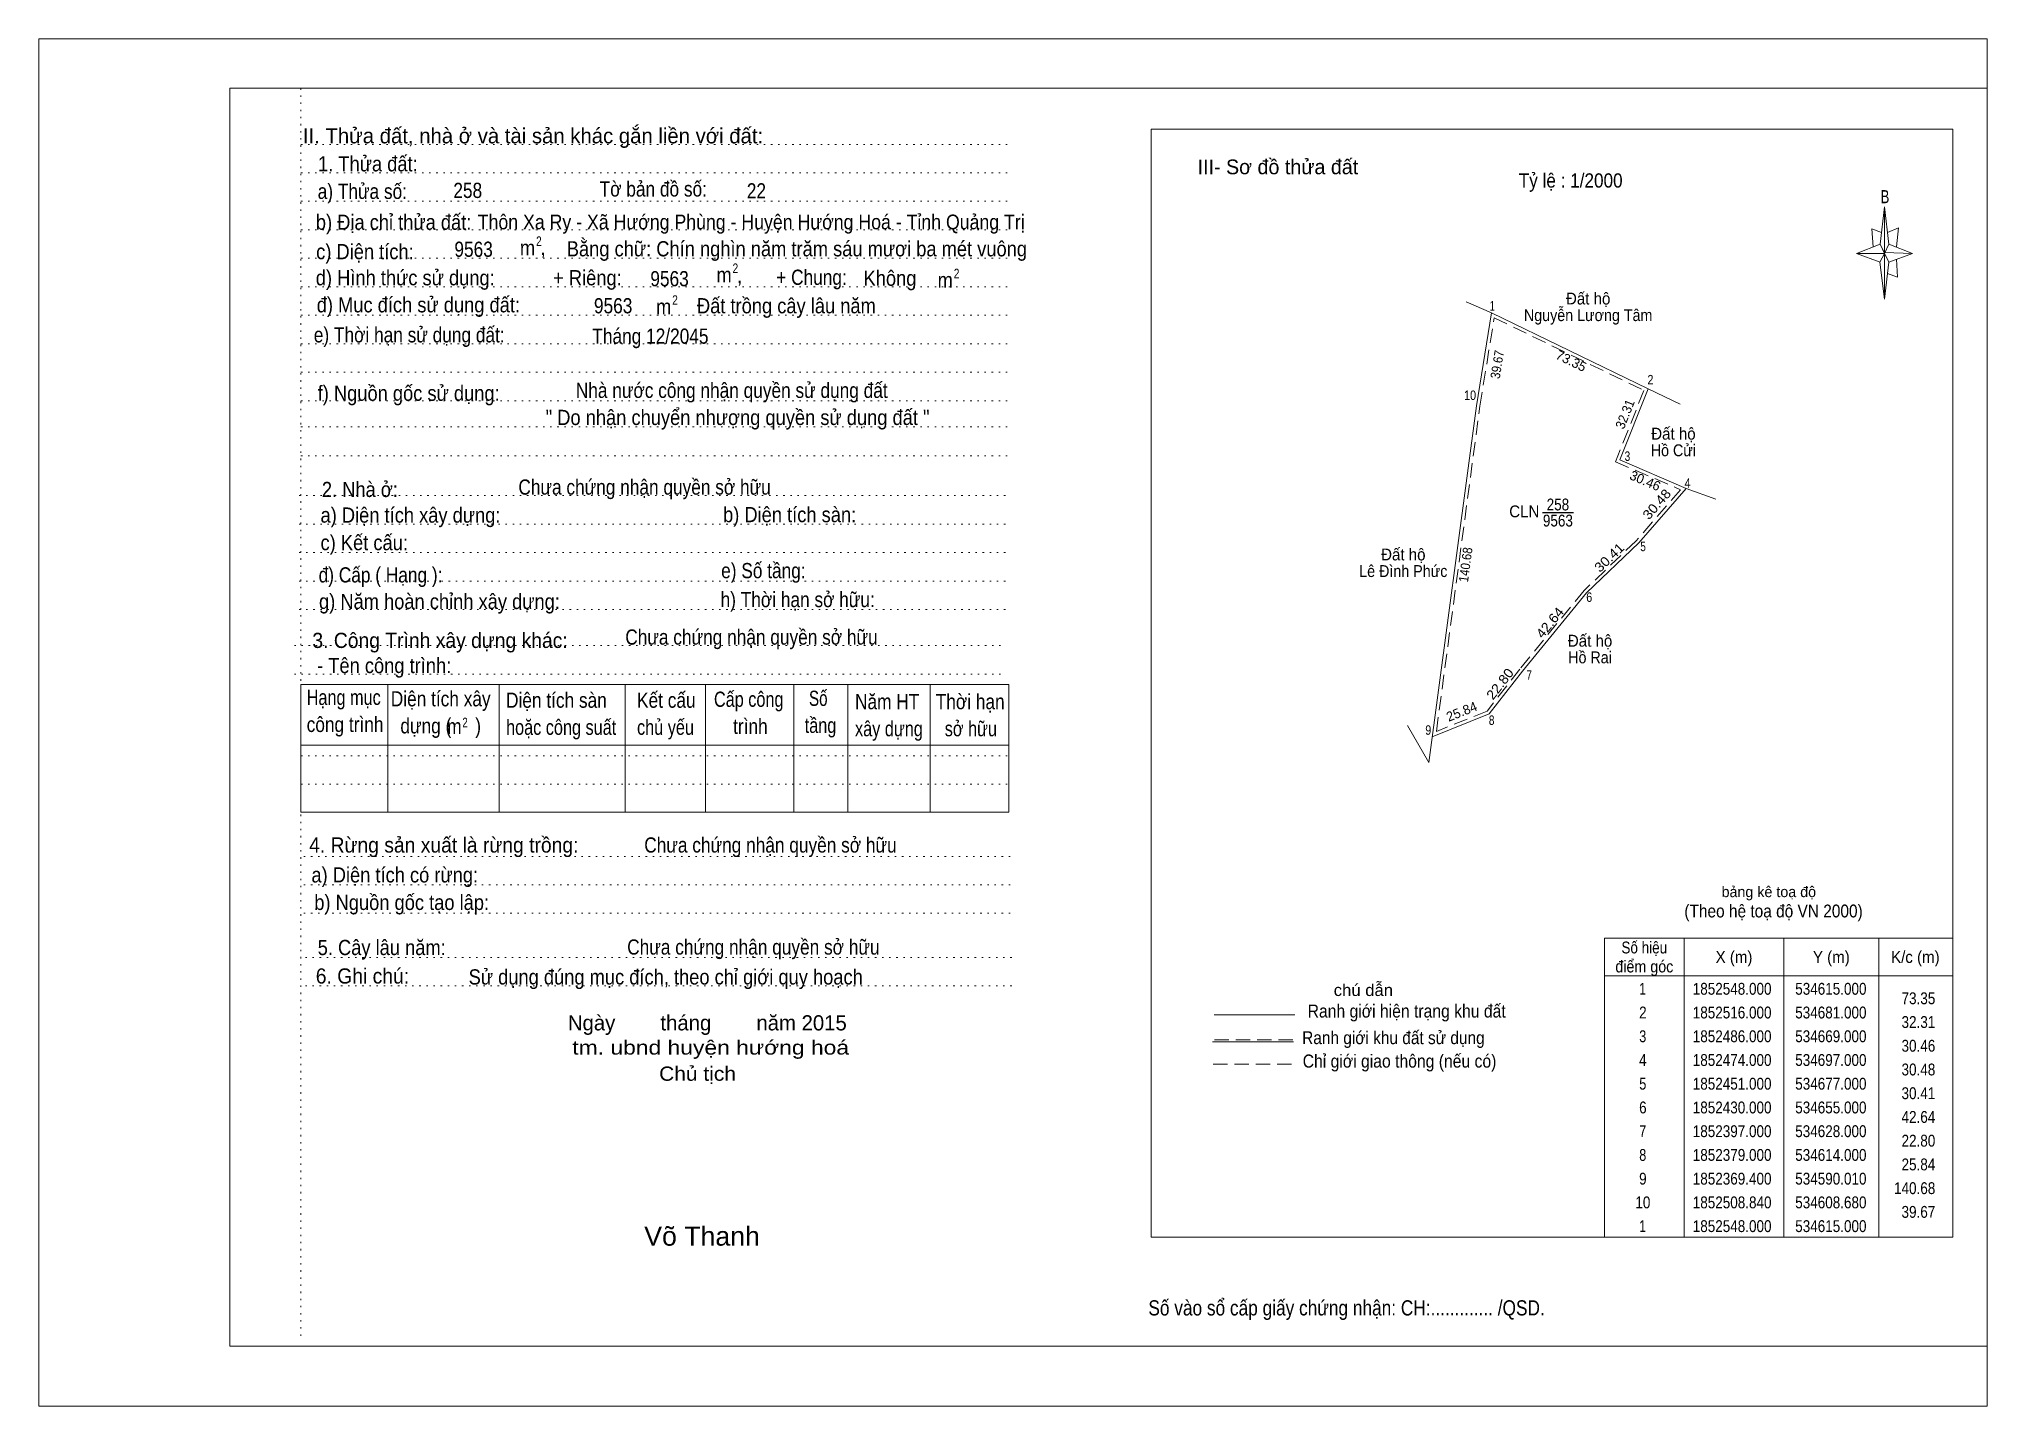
# Model space of a CAD drawing. Header units: metres. Extents: x 532660 to 534835, y 1852057 to 1852654.
# Drawn here: x 533567 to 534388, y 1852058 to 1852634 of the extents above; entities that cross this region are included whole.
import ezdxf
from ezdxf.enums import TextEntityAlignment as Align

# ---------------------------------------------------------------- set-up
doc = ezdxf.new("R2010")
doc.units = ezdxf.units.M
doc.header["$LTSCALE"] = 2
doc.linetypes.add('DOTTED', pattern=[1.5, 0.3, -1.2])
doc.linetypes.add('MEDIUM_DASHED', pattern=[4.5, 3, -1.5])
for name, color, linetype, lineweight in [('1', 7, 'DOTTED', 13), ('10', 7, 'Continuous', 13), ('2', 7, 'Continuous', 13), ('5', 7, 'Continuous', 13), ('50', 7, 'Continuous', 13), ('63', 7, 'Continuous', 13)]:
    doc.layers.add(name, color=color, linetype=linetype, lineweight=lineweight)
for name, color, linetype in [('23', 7, 'Continuous'), ('61', 7, 'Continuous'), ('62', 7, 'Continuous'), ('9', 7, 'Continuous')]:
    doc.layers.add(name, color=color, linetype=linetype)

msp = doc.modelspace()

# ---------------------------------------------------------------- texts
at = {"layer": '10'}
msp.add_text('III- Sơ đồ thửa đất', height=6.2, dxfattribs=at).set_placement((534088.77, 1852576.87), align=Align.CENTER)
at = {"layer": '10', "width": 0.9}
msp.add_text(' Thôn Xa Ry - Xã Hướng Phùng - Huyện Hướng Hoá - Tỉnh Quảng Trị', height=6.2, dxfattribs=at).set_placement((533749.55, 1852553.67))
at = {"layer": '10'}
for s, height, width, p in [(' 1', 4, 0.75, (534180.2, 1852519.41)), (' 2', 4, 0.85, (534247, 1852488.31)), (' 10', 4, 0.85, (534172.27, 1852481.76)), (' 3', 4, 0.8, (534237.22, 1852456.09)), (' 4', 4, 0.85, (534262.61, 1852444.71)), ('CLN', 5, 0.95, (534198.94, 1852432.32)), (' 5', 4, 0.8, (534243.82, 1852418.07)), (' 6', 4, 0.85, (534221.21, 1852396.67)), (' 7', 4, 0.8, (534195.82, 1852363.86)), (' 8', 4, 0.8, (534180.01, 1852344.85)), (' 9', 4, 0.85, (534153.39, 1852340.7))]:
    msp.add_text(s, height=height, dxfattribs=dict(at, width=width)).set_placement(p, align=Align.RIGHT)
for s, width, p in [('Nguyễn Lương Tâm', 0.9, (534219.48, 1852515)), ('Đất hộ', 0.95, (534219.485, 1852522)), ('Đất hộ', 0.95, (534255.405, 1852465.06)), ('Hồ Cửi', 0.9, (534255.4, 1852458.06)), ('258', 0.85, (534206.745, 1852435.22)), ('9563', 0.85, (534206.735, 1852428.44)), ('Đất hộ', 0.95, (534141.605, 1852414.17)), ('Lê Đình Phức', 0.9, (534141.605, 1852407.17)), ('Đất hộ', 0.95, (534220.285, 1852377.82)), ('Hồ Rai', 0.9, (534220.28, 1852370.82))]:
    msp.add_text(s, height=5, dxfattribs=dict(at, width=width)).set_placement(p, align=Align.CENTER)
for s, rotation, width, p in [('39.67', 80.832, 0.9, (534183.145, 1852496.401)), ('32.31', 68.199, 0.95, (534236.873, 1852475.072)), ('30.48', 48.991, 1.1, (534249.907, 1852436.543)), ('140.68', 82.374, 0.9, (534169.821, 1852412.105)), ('30.41', 43.668, 1.1, (534229.754, 1852413.927)), ('42.64', 50.711, 1.1, (534204.92, 1852386.669)), ('22.80', 52.125, 1.1, (534183.924, 1852360.927))]:
    msp.add_text(s, height=4, rotation=rotation, dxfattribs=dict(at, width=width)).set_placement(p, align=Align.CENTER)
for s, rotation, p in [('73.35', 334.134, (534211.452, 1852496.425)), ('30.46', 336.801, (534242.732, 1852445.916)), ('25.84', 21.81, (534166.942, 1852348.628))]:
    msp.add_text(s, height=4, rotation=rotation, dxfattribs=at).set_placement(p, align=Align.CENTER)
at = {"layer": '2'}
for s, p in [('II. Thửa đất, nhà ở và tài sản khác gắn liền với đất:', (533677.95, 1852589.87)), (',', (533777.95, 1852542.87)), (',', (533860.75, 1852531.07))]:
    msp.add_text(s, height=6.4, dxfattribs=at).set_placement(p)
for s, height, width, p in [('1. Thửa đất:', 6.4, 0.9, (533684.35, 1852578.07)), ('a) Thửa số:', 6.4, 0.85, (533684.19, 1852566.47)), ('Tờ bản đồ số:', 6.4, 0.85, (533802.99, 1852567.47)), ('c) Diện tích:', 6.4, 0.9, (533683.55, 1852541.07)), ('9563', 6.4, 0.85, (533741.79, 1852542.07)), ('m', 6.4, 0.9, (533769.39, 1852542.67)), ('2', 4, 0.8, (533776.19, 1852546.67)), ('Bằng chữ: Chín nghìn năm trăm sáu mươi ba mét vuông', 6.4, 0.9, (533789.15, 1852542.27)), ('2', 4, 0.8, (533858.99, 1852535.27)), ('d) Hình thức sử dụng:', 6.4, 0.9, (533683.39, 1852530.07)), ('+ Riêng:', 6.4, 0.9, (533783.39, 1852530.07)), ('9563', 6.4, 0.85, (533824.35, 1852529.67)), ('m', 6.4, 0.9, (533852.19, 1852531.27)), ('+ Chung:', 6.4, 0.85, (533877.39, 1852530.27)), ('Không', 6.4, 0.9, (533914.19, 1852529.87)), ('m', 6.4, 0.9, (533945.39, 1852529.07)), ('2', 4, 0.8, (533952.19, 1852533.07)), ('đ) Mục đích sử dụng đất: ', 6.4, 0.9, (533683.79, 1852518.67)), ('9563', 6.4, 0.85, (533800.59, 1852518.27)), ('m', 6.4, 0.9, (533826.75, 1852517.87)), ('2', 4, 0.8, (533833.55, 1852521.87)), ('Đất trồng cây lâu năm', 6.4, 0.9, (533843.99, 1852518.27)), ('e) Thời hạn sử dụng đất: ', 6.4, 0.85, (533682.55, 1852506.01)), ('Tháng 12/2045', 6.4, 0.85, (533799.91, 1852505.47)), ('f) Nguồn gốc sử dụng: ', 6.4, 0.9, (533684.19, 1852481.41)), ('2. Nhà ở:', 6.4, 0.9, (533685.95, 1852440.87)), ('a) Diện tích xây dựng:', 6.4, 0.9, (533685.39, 1852430.07)), ('b) Diện tích sàn:', 6.4, 0.9, (533854.99, 1852430.27)), ('c) Kết cấu:', 6.4, 0.9, (533685.39, 1852418.47)), ('đ) Cấp ( Hạng ):', 6.4, 0.85, (533684.59, 1852404.87)), ('e) Số tầng:', 6.4, 0.85, (533854.19, 1852406.67)), ('g) Năm hoàn chỉnh xây dựng:', 6.4, 0.9, (533684.75, 1852393.67)), ('h) Thời hạn sở hữu:', 6.4, 0.85, (533853.95, 1852394.47)), ('3. Công Trình xây dựng khác:', 6.4, 0.95, (533681.95, 1852377.27)), ('- Tên công trình:', 6.4, 0.9, (533683.95, 1852366.67)), ('Hạng mục', 6.4, 0.8, (533679.55, 1852353.27)), ('Diện tích xây', 6.4, 0.85, (533714.99, 1852352.67)), ('Diện tích sàn', 6.4, 0.85, (533763.55, 1852352.07)), ('Kết cấu', 6.4, 0.85, (533818.75, 1852352.07)), ('Cấp công', 6.4, 0.8, (533851.15, 1852352.47)), (' Số', 6.4, 0.75, (533889.39, 1852352.87)), ('Năm HT', 6.4, 0.85, (533910.59, 1852351.47)), ('Thời hạn', 6.4, 0.85, (533944.59, 1852351.47)), ('công trình', 6.4, 0.85, (533679.55, 1852341.87)), ('tầng', 6.4, 0.8, (533889.39, 1852341.47)), ('  dựng (     )', 6.4, 0.85, (533714.99, 1852341.27)), ('m', 6.4, 0.85, (533738.75, 1852341.07)), ('2', 4.028, 0.75, (533745.15, 1852343.87)), ('hoặc công suất', 6.4, 0.8, (533763.55, 1852340.67)), ('chủ yếu', 6.4, 0.8, (533818.75, 1852340.67)), ('    trình', 6.4, 0.85, (533851.15, 1852341.07)), ('xây dựng', 6.4, 0.8, (533910.59, 1852340.07)), ('  sở hữu', 6.4, 0.8, (533944.59, 1852340.07)), ('4. Rừng sản xuất là rừng trồng:', 6.4, 0.95, (533680.59, 1852291.07)), ('a) Diện tích có rừng:', 6.4, 0.9, (533681.55, 1852278.47)), ('b) Nguồn gốc tạo lập:', 6.4, 0.9, (533682.75, 1852266.87)), ('5. Cây lâu năm:', 6.4, 0.9, (533684.19, 1852247.87)), ('6. Ghi chú:', 6.4, 0.95, (533683.39, 1852235.87)), ('Số vào sổ cấp giấy chứng nhận: CH:............. /QSD.', 6.4, 0.85, (534034.19, 1852096.03))]:
    msp.add_text(s, height=height, dxfattribs=dict(at, width=width)).set_placement(p)
at = {"layer": '2', "width": 0.9}
msp.add_text('b) Địa chỉ thửa đất:', height=6.4, dxfattribs=at).set_placement((533716.18, 1852553.47), align=Align.CENTER)
at = {"layer": '23', "width": 0.9}
msp.add_text('Tỷ lệ : 1/2000', height=6, dxfattribs=at).set_placement((534212.125, 1852571.25), align=Align.CENTER)
at = {"layer": '5'}
msp.add_text('bảng kê toạ độ', height=4.5, dxfattribs=at).set_placement((534295.61, 1852272.29), align=Align.CENTER)
for s, height, width, p in [('(Theo hệ toạ độ VN 2000)', 5.4, 0.9, (534297.59, 1852263.75)), ('chú dẫn', 5, 1.05, (534124.785, 1852230.63))]:
    msp.add_text(s, height=height, dxfattribs=dict(at, width=width)).set_placement(p, align=Align.CENTER)
at = {"layer": '50'}
for s, height, width, p in [('B', 5.512, 0.75, (534344.555, 1852564.67)), ('Ranh giới hiện trạng khu đất', 5.5, 0.9, (534143.02, 1852221.55)), ('tm. ubnd huyện hướng hoá', 6, 1.2, (533849.775, 1852205.95)), ('Ranh giới khu đất sử dụng', 5.4, 0.9, (534137.425, 1852210.35)), (' Chủ tịch', 6, 1.1, (533843.015, 1852194.91)), ('Chỉ giới giao thông (nếu có)', 5.5, 0.9, (534140.02, 1852200.47)), ('Võ Thanh', 8, 1.05, (533846.135, 1852125.44))]:
    msp.add_text(s, height=height, dxfattribs=dict(at, width=width)).set_placement(p, align=Align.CENTER)
msp.add_text('Ngày        tháng        năm 2015', height=6.4, dxfattribs=at).set_placement((533848.355, 1852216.13), align=Align.CENTER)
at = {"layer": '61', "width": 0.85}
msp.add_text('22', height=6.4, dxfattribs=at).set_placement((533864.99, 1852566.67))
at = {"layer": '62', "width": 0.85}
msp.add_text('258', height=6.4, dxfattribs=at).set_placement((533741.35, 1852566.87))
at = {"layer": '63'}
for s, width, p in [('Số hiệu', 0.85, (534243.145, 1852248.57)), ('điểm góc', 0.9, (534243.155, 1852240.57)), ('X (m)', 0.95, (534280.95, 1852244.57)), ('Y (m)', 0.95, (534321.95, 1852244.57)), ('K/c (m)', 0.95, (534357.355, 1852244.57)), (' 1', 0.75, (534241.75, 1852231.17)), ('1852548.000', 0.85, (534280.15, 1852231.17)), ('534615.000', 0.85, (534321.745, 1852231.17)), (' 2', 0.85, (534241.75, 1852221.17)), ('1852516.000', 0.85, (534280.15, 1852221.17)), ('534681.000', 0.85, (534321.745, 1852221.17)), (' 3', 0.8, (534241.755, 1852211.17)), ('1852486.000', 0.85, (534280.15, 1852211.17)), ('534669.000', 0.85, (534321.745, 1852211.17)), (' 4', 0.85, (534241.75, 1852201.17)), ('1852474.000', 0.85, (534280.15, 1852201.17)), ('534697.000', 0.85, (534321.745, 1852201.17)), (' 5', 0.8, (534241.755, 1852191.17)), ('1852451.000', 0.85, (534280.15, 1852191.17)), ('534677.000', 0.85, (534321.745, 1852191.17)), (' 6', 0.85, (534241.755, 1852181.17)), ('1852430.000', 0.85, (534280.15, 1852181.17)), ('534655.000', 0.85, (534321.745, 1852181.17)), ('1852397.000', 0.85, (534280.15, 1852171.17)), ('534628.000', 0.85, (534321.745, 1852171.17)), (' 7', 0.8, (534241.75, 1852171.17)), (' 8', 0.8, (534241.75, 1852161.17)), ('1852379.000', 0.85, (534280.15, 1852161.17)), ('534614.000', 0.85, (534321.745, 1852161.17)), (' 9', 0.85, (534241.75, 1852151.17)), ('1852369.400', 0.85, (534280.15, 1852151.17)), ('534590.010', 0.85, (534321.745, 1852151.17)), (' 10', 0.85, (534241.745, 1852141.17)), ('1852508.840', 0.85, (534280.15, 1852141.17)), ('534608.680', 0.85, (534321.745, 1852141.17)), (' 1', 0.75, (534241.75, 1852131.17)), ('1852548.000', 0.85, (534280.15, 1852131.17)), ('534615.000', 0.85, (534321.745, 1852131.17))]:
    msp.add_text(s, height=5, dxfattribs=dict(at, width=width)).set_placement(p, align=Align.CENTER)
at = {"layer": '63', "width": 0.85}
for s, p in [('73.35', (534365.75, 1852227.17)), ('32.31', (534365.75, 1852217.17)), ('30.46', (534365.75, 1852207.17)), ('30.48', (534365.75, 1852197.17)), ('30.41', (534365.75, 1852187.17)), ('42.64', (534365.75, 1852177.17)), ('22.80', (534365.75, 1852167.17)), ('25.84', (534365.75, 1852157.17)), ('140.68', (534365.75, 1852147.17)), ('39.67', (534365.75, 1852137.17))]:
    msp.add_text(s, height=5, dxfattribs=at).set_placement(p, align=Align.RIGHT)
at = {"layer": '9'}
for s, width, p in [('Nhà nước công nhận quyền sử dụng đất ', 0.85, (533792.95, 1852482.63)), ('" Do nhận chuyển nhượng quyền sử dụng đất "', 0.9, (533780.25, 1852471.21)), ('Chưa chứng nhận quyền sở hữu', 0.85, (533768.75, 1852441.87)), ('Chưa chứng nhận quyền sở hữu', 0.85, (533813.79, 1852378.67)), ('Chưa chứng nhận quyền sở hữu', 0.85, (533821.79, 1852291.07)), ('Chưa chứng nhận quyền sở hữu', 0.85, (533814.59, 1852248.07)), ('Sử dụng đúng mục đích, theo chỉ giới quy hoạch', 0.9, (533747.79, 1852235.47))]:
    msp.add_text(s, height=6.4, dxfattribs=dict(at, width=width)).set_placement(p)

# ---------------------------------------------------------------- linework, layer by layer
at = {"layer": '1', "linetype": 'Continuous'}
for p, q in [((533647.15, 1852613.07), (534387.55, 1852613.07)), ((533647.15, 1852613.07), (533647.15, 1852083.07)), ((534387.55, 1852613.07), (534387.55, 1852083.07)), ((533647.15, 1852083.07), (534387.55, 1852083.07))]:
    msp.add_line(p, q, dxfattribs=at)
at = {"layer": '1'}
for p, q in [((533677.15, 1852613.07), (533677.15, 1852087.47)), ((533677.15, 1852589.47), (533975.39, 1852589.47)), ((533677.15, 1852577.47), (533975.39, 1852577.47)), ((533677.15, 1852565.47), (533975.39, 1852565.47)), ((533677.15, 1852553.47), (533975.39, 1852553.47)), ((533677.15, 1852541.47), (533975.39, 1852541.47)), ((533677.15, 1852529.47), (533975.39, 1852529.47)), ((533677.15, 1852517.47), (533975.39, 1852517.47)), ((533677.15, 1852505.47), (533975.39, 1852505.47)), ((533677.15, 1852493.47), (533975.39, 1852493.47)), ((533677.15, 1852481.47), (533975.39, 1852481.47)), ((533677.15, 1852470.47), (533975.39, 1852470.47)), ((533677.15, 1852458.27), (533975.39, 1852458.27)), ((533676.35, 1852441.47), (533974.59, 1852441.47)), ((533676.35, 1852429.47), (533974.59, 1852429.47)), ((533676.35, 1852417.47), (533974.59, 1852417.47)), ((533676.35, 1852405.47), (533974.59, 1852405.47)), ((533676.35, 1852393.47), (533974.59, 1852393.47)), ((533674.35, 1852378.27), (533972.59, 1852378.27)), ((533674.35, 1852366.27), (533972.59, 1852366.27)), ((533677.15, 1852331.87), (533975.39, 1852331.87)), ((533677.15, 1852319.87), (533975.39, 1852319.87)), ((533678.35, 1852289.47), (533976.59, 1852289.47)), ((533678.35, 1852277.47), (533976.59, 1852277.47)), ((533678.35, 1852265.47), (533976.59, 1852265.47)), ((533678.99, 1852246.87), (533977.15, 1852246.87)), ((533678.99, 1852234.87), (533977.15, 1852234.87))]:
    msp.add_line(p, q, dxfattribs=at)
at = {"layer": '1', "linetype": 'Continuous'}
msp.add_lwpolyline([(533566.75, 1852057.87), (534387.55, 1852057.87), (534387.55, 1852633.87), (533566.75, 1852633.87)], close=True, dxfattribs=at)
at = {"layer": '10'}
for p, q in [((534178.79, 1852518.5), (534168.05, 1852523.05)), ((534244.79, 1852486.5), (534258.3, 1852480)), ((534172.47, 1852479.34), (534152.34, 1852328.98)), ((534260.79, 1852444.5), (534273.23, 1852440.03)), ((533677.15, 1852361.87), (533975.39, 1852361.87)), ((533677.15, 1852361.87), (533677.15, 1852308.07)), ((533713.79, 1852361.87), (533713.79, 1852308.07)), ((533760.59, 1852361.87), (533760.59, 1852308.07)), ((533813.79, 1852361.87), (533813.79, 1852308.07)), ((533847.55, 1852361.87), (533847.55, 1852308.07)), ((533884.75, 1852361.87), (533884.75, 1852308.07)), ((533907.55, 1852361.87), (533907.55, 1852308.07)), ((533942.19, 1852361.87), (533942.19, 1852308.07)), ((533975.39, 1852361.87), (533975.39, 1852308.07)), ((534143.37, 1852344.57), (534152.34, 1852328.98)), ((533677.15, 1852336.27), (533975.39, 1852336.27)), ((533677.15, 1852308.07), (533975.39, 1852308.07))]:
    msp.add_line(p, q, dxfattribs=at)
at = {"layer": '10', "lineweight": 25}
msp.add_line((534200.28, 1852434.33), (534213.3, 1852434.33), dxfattribs=at)
at = {"layer": '10'}
msp.add_lwpolyline([(534172.47, 1852479.34), (534178.79, 1852518.5), (534244.79, 1852486.5), (534232.79, 1852456.5), (534260.79, 1852444.5), (534240.79, 1852421.5), (534218.79, 1852400.5), (534191.79, 1852367.5), (534177.79, 1852349.5), (534153.8, 1852339.9)], dxfattribs=at)
at = {"layer": '10', "linetype": 'MEDIUM_DASHED'}
msp.add_lwpolyline([(534179.88, 1852516.4), (534242.99, 1852485.8), (534230.97, 1852455.74), (534258.45, 1852443.96), (534239.77, 1852422.47), (534217.75, 1852401.47), (534190.68, 1852368.38), (534176.91, 1852350.68), (534155.53, 1852342.12), (534173.87, 1852479.13)], close=True, dxfattribs=at)
at = {"layer": '2'}
msp.add_lwpolyline([(534035.39, 1852595.87), (534373.15, 1852595.87), (534373.15, 1852129.07), (534035.39, 1852129.07)], close=True, dxfattribs=at)
at = {"layer": '50'}
for p, q in [((534342.59, 1852547.47), (534344.35, 1852563.07)), ((534346.19, 1852547.47), (534356.19, 1852543.47)), ((534342.59, 1852539.87), (534332.59, 1852543.47)), ((534346.19, 1852539.87), (534344.35, 1852524.27)), ((534349.39, 1852541.07), (534349.79, 1852533.47)), ((534349.79, 1852533.47), (534345.55, 1852535.07)), ((534095.87, 1852222.75), (534061.87, 1852222.75)), ((534095.27, 1852211.35), (534061.27, 1852211.35))]:
    msp.add_line(p, q, dxfattribs=at)
at = {"layer": '50', "linetype": 'MEDIUM_DASHED'}
for p, q in [((534095.07, 1852212.15), (534060.87, 1852212.15)), ((534061.47, 1852201.95), (534095.67, 1852201.95))]:
    msp.add_line(p, q, dxfattribs=at)
at = {"layer": '50'}
for points in [[(534344.35, 1852563.07), (534346.19, 1852547.47), (534344.35, 1852543.47)], [(534344.35, 1852543.47), (534332.59, 1852543.47), (534342.59, 1852547.47), (534346.19, 1852539.87), (534356.19, 1852543.47), (534344.35, 1852543.87)], [(534344.35, 1852543.47), (534344.35, 1852524.27), (534342.35, 1852539.87)]]:
    msp.add_lwpolyline(points, close=True, dxfattribs=at)
for points in [[(534343.15, 1852552.27), (534338.99, 1852553.87), (534339.55, 1852546.27)], [(534345.55, 1852552.27), (534350.19, 1852554.27), (534349.39, 1852546.27)], [(534344.35, 1852543.47), (534342.59, 1852547.47), (534332.59, 1852543.47)], [(534344.35, 1852543.47), (534346.19, 1852539.87), (534356.19, 1852543.47)]]:
    msp.add_lwpolyline(points, dxfattribs=at)
at = {"layer": '63'}
for p, q in [((534259.95, 1852255.07), (534259.95, 1852129.07)), ((534301.95, 1852255.07), (534301.95, 1852129.07)), ((534341.95, 1852255.07), (534341.95, 1852129.07)), ((534226.35, 1852239.07), (534373.15, 1852239.07))]:
    msp.add_line(p, q, dxfattribs=at)
msp.add_lwpolyline([(534226.35, 1852255.07), (534373.15, 1852255.07), (534373.15, 1852129.07), (534226.35, 1852129.07)], close=True, dxfattribs=at)

msp.set_redraw_order([(e.dxf.handle, doc.entitydb.next_handle()) for e in msp.query("TEXT MTEXT ATTDEF DIMENSION ARC_DIMENSION")])  # texts and dimensions are drawn at this point

doc.saveas('drawing.dxf')
